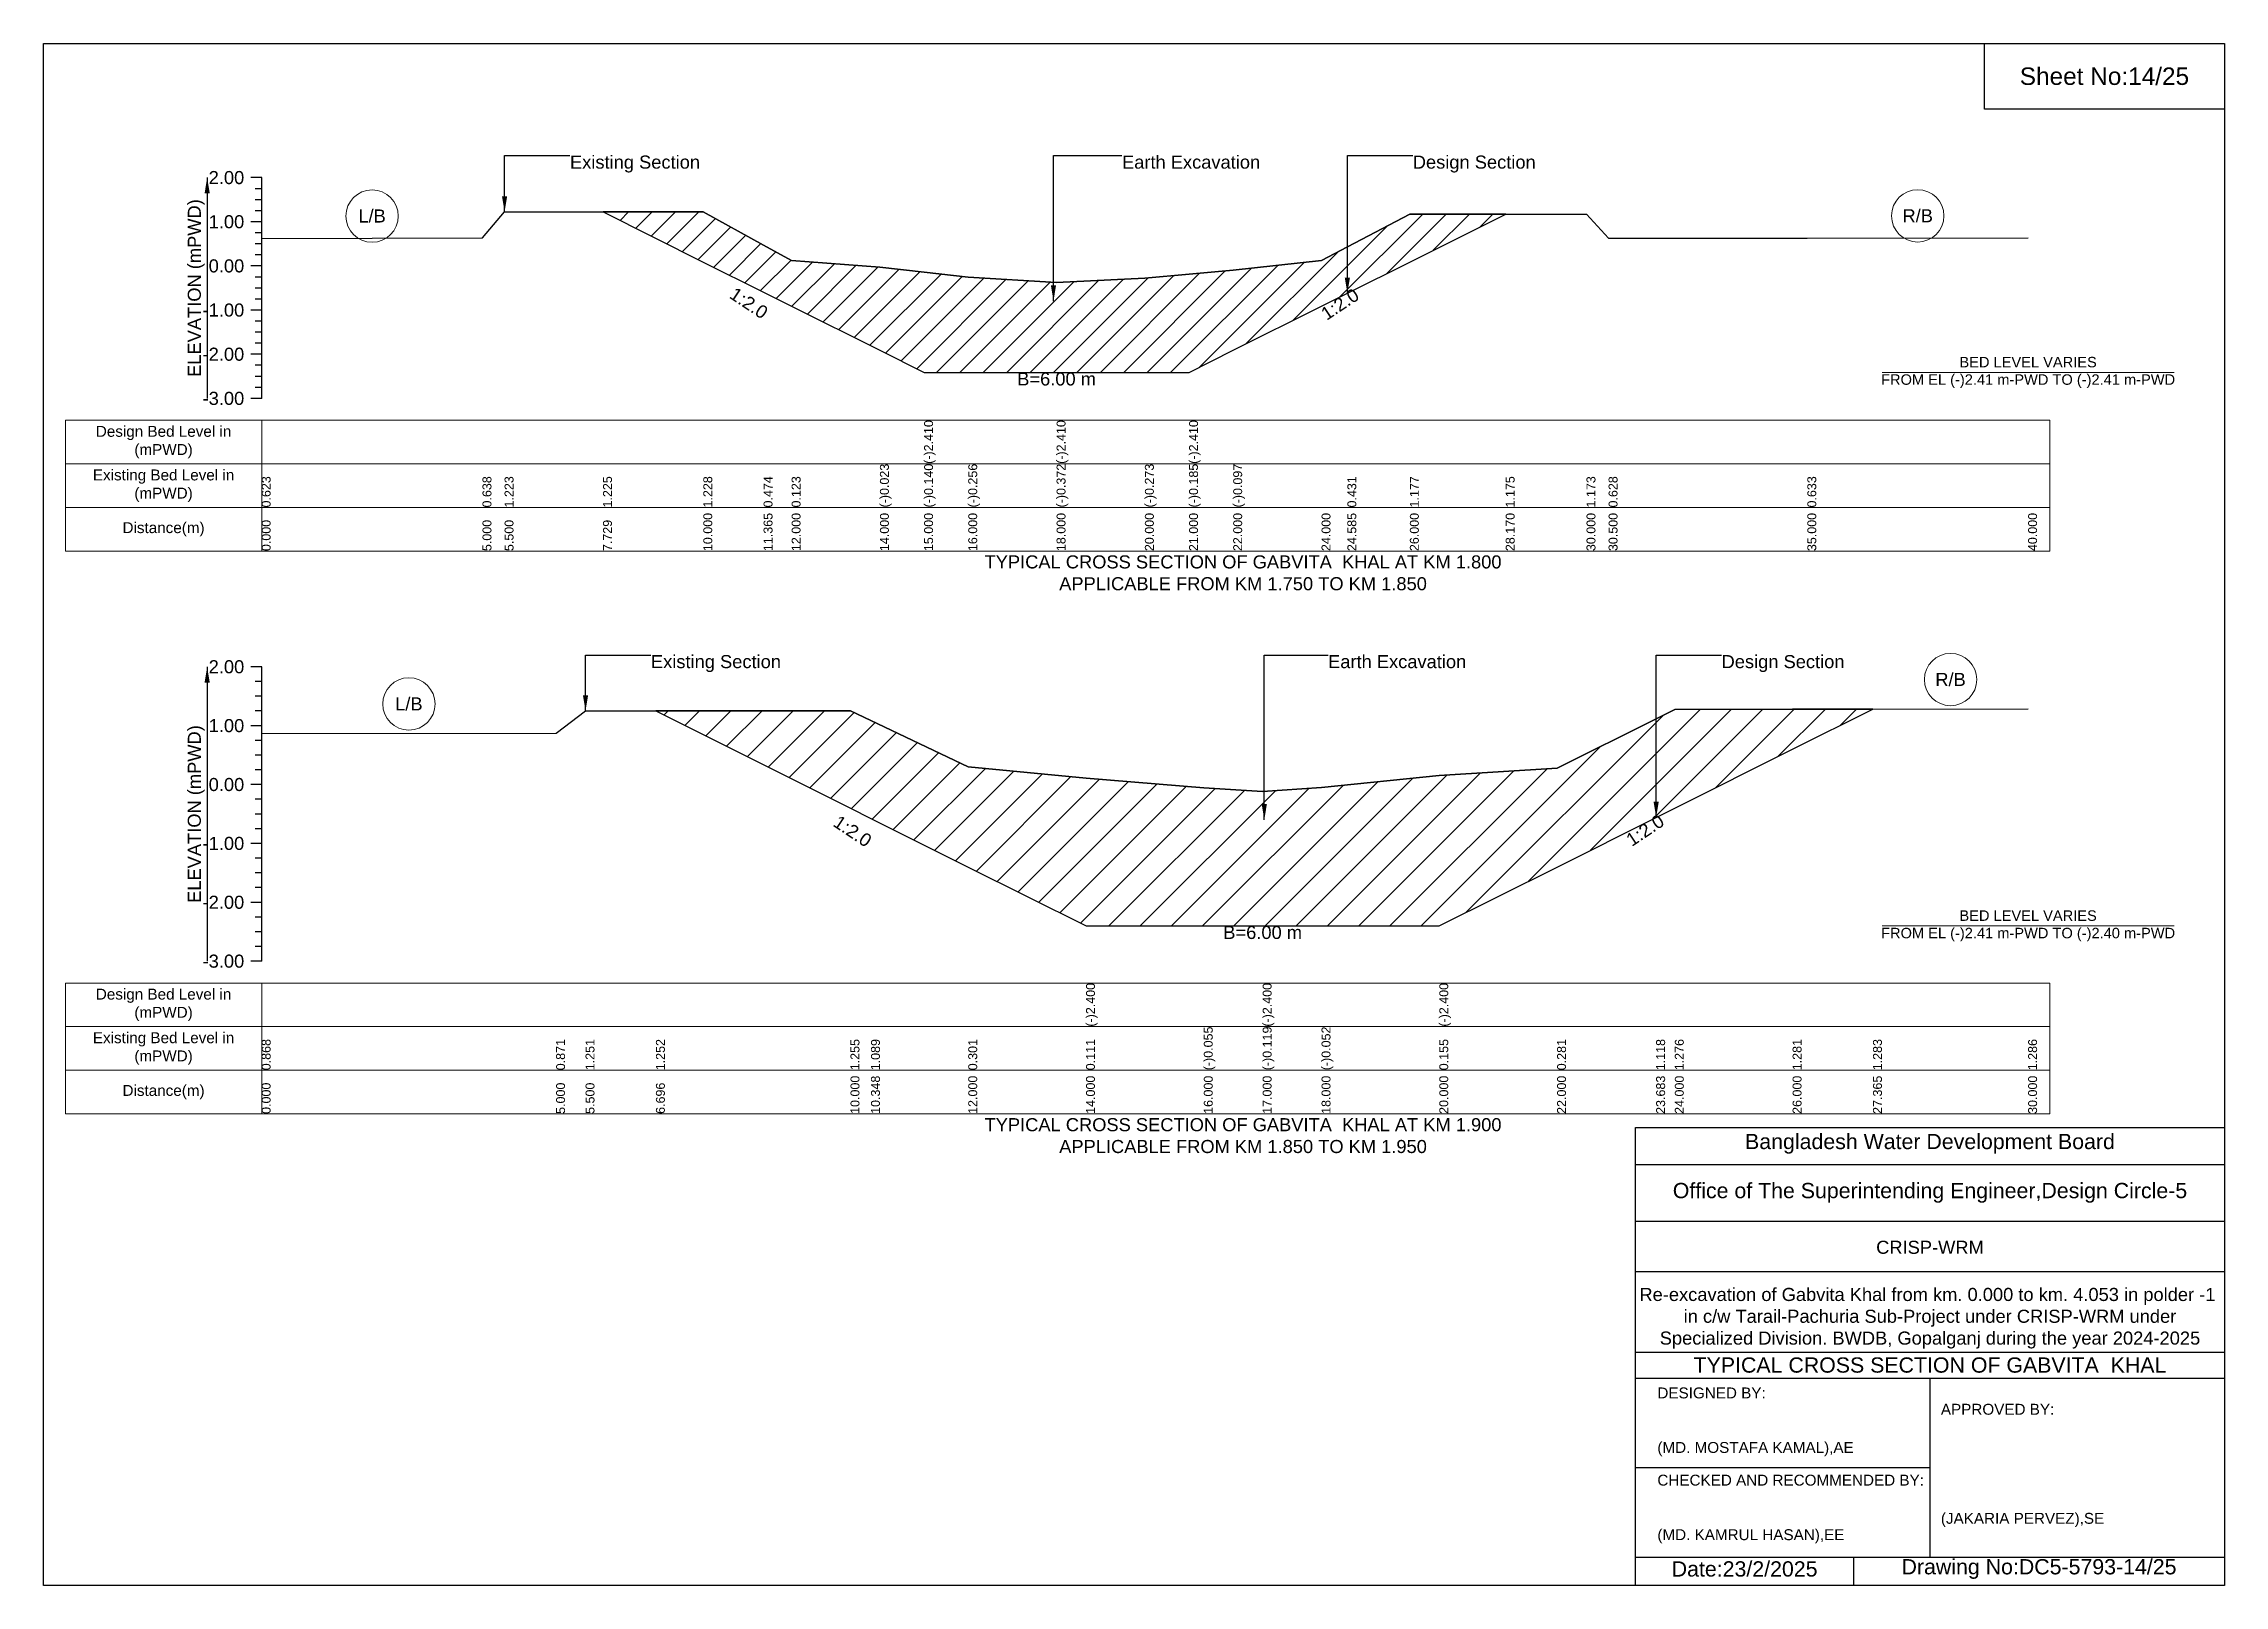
# Model space of a CAD drawing. Header units: feet. Extents: x 91000 to 358000, y -12982 to 34.
# Drawn here: x 230000 to 238000, y -5656 to 0 of the extents above; entities that cross this region are included whole.
import ezdxf

# ---------------------------------------------------------------- set-up
doc = ezdxf.new("R2010")
doc.units = ezdxf.units.FT
doc.header["$LTSCALE"] = 7
doc.header["$MEASUREMENT"] = 0
for name, color, linetype, lineweight in [('Cross section Data Border', 7, 'Continuous', 9), ('Cross Section Labels', 7, 'Continuous', 9), ('Existing_Bed_Level for Xsection', 7, 'Continuous', 25)]:
    doc.layers.add(name, color=color, linetype=linetype, lineweight=lineweight)
doc.styles.get("Standard").update_dxf_attribs({"font": 'arial.ttf'})
doc.dimstyles.get("Standard").update_dxf_attribs({"dimtxt": 0.18, "dimasz": 0.18, "dimexe": 0.18, "dimexo": 0.0625, "dimgap": 0.09, "dimtad": 0, "dimtih": 1, "dimtoh": 1, "dimdec": 4, "dimzin": 0, "dimdsep": 46, "dimtxsty": 'Standard', "dimcen": 0.09, "dimadec": 0, "dimazin": 0, "dimtfac": 1, "dimtdec": 4, "dimtofl": 0, "dimtmove": 0, "dimatfit": 3, "dimfxl": 1, "dimtolj": 1, "dimtzin": 0, "dimarcsym": 0})

msp = doc.modelspace()

# ---------------------------------------------------------------- texts
at = {"attachment_point": 5}
for s, insert, char_height in [('Sheet No:14/25', (237560, -120), 64), ('Bangladesh Water Development Board', (236920, -4036), 56), ('Office of The Superintending Engineer,Design Circle-5', (236920, -4216), 56)]:
    msp.add_mtext(s, dxfattribs=dict(at, insert=insert, char_height=char_height))
for s, insert, char_height, width, attachment_point in [('CRISP-WRM', (236920, -4416), 48, 2240, 5), ('Re-excavation of Gabvita Khal from km. 0.000 to km. 4.053 in polder -1  in c/w Tarail-Pachuria Sub-Project under CRISP-WRM under Specialized Division. BWDB, Gopalganj during the year 2024-2025', (236920, -4676), 48, 2160, 5), ('TYPICAL CROSS SECTION OF GABVITA  KHAL', (236920, -4848), 56, 2240, 5), ('DESIGNED BY:^J^J^J(MD. MOSTAFA KAMAL),AE', (235920, -5056), 40, 1120, 4), ('APPROVED BY:^J^J^J^J^J^J(JAKARIA PERVEZ),SE', (236960, -5216), 40, 1120, 4), ('CHECKED AND RECOMMENDED BY:^J^J^J(MD. KAMRUL HASAN),EE', (235920, -5376), 40, 1120, 4), ('Date:23/2/2025 ', (236240, -5596), 56, 1120, 5), ('Drawing No:DC5-5793-14/25', (237320, -5596), 56, 1760, 5)]:
    msp.add_mtext(s, dxfattribs=dict(insert=insert, char_height=char_height, width=width, attachment_point=attachment_point))
at = {"layer": 'Cross section Data Border', "char_height": 40, "width": 640, "attachment_point": 5}
for s, insert in [('Design Bed Level in (mPWD)', (230440, -1461.7)), ('Existing Bed Level in (mPWD)', (230440, -1621.7)), ('Distance(m)', (230440, -1781.7)), ('Design Bed Level in (mPWD)', (230440, -3526.3)), ('Existing Bed Level in (mPWD)', (230440, -3686.3)), ('Distance(m)', (230440, -3846.3))]:
    msp.add_mtext(s, dxfattribs=dict(at, insert=insert))
at = {"layer": 'Cross Section Labels'}
for s, insert, char_height, attachment_point in [('Existing Section', (231931, -410.7), 48, 1), ('Earth Excavation', (233956, -410.7), 48, 1), ('Design Section', (235022.7, -410.7), 48, 1), ('L/B', (231205, -632.6), 48, 5), ('R/B', (236875, -631.8), 48, 5), ('BED LEVEL VARIES ^JFROM EL (-)2.41 m-PWD TO (-)2.41 m-PWD', (237280, -1206.2), 38.4, 5), ('B=6.00 m', (233716, -1206.2), 48, 2), ('TYPICAL CROSS SECTION OF GABVITA  KHAL AT KM 1.800^JAPPLICABLE FROM KM 1.750 TO KM 1.850', (234400, -1941.7), 48, 5), ('Existing Section', (232228, -2243.1), 48, 1), ('Earth Excavation', (234712, -2243.1), 48, 1), ('Design Section', (236155.5, -2243.1), 48, 1), ('R/B', (236995.5, -2332.9), 48, 5), ('L/B', (231340, -2422.5), 48, 5), ('BED LEVEL VARIES ^JFROM EL (-)2.41 m-PWD TO (-)2.40 m-PWD', (237280, -3236.7), 38.4, 5), ('B=6.00 m', (234472, -3236.7), 48, 2), ('TYPICAL CROSS SECTION OF GABVITA  KHAL AT KM 1.900^JAPPLICABLE FROM KM 1.850 TO KM 1.950', (234400, -4006.3), 48, 5)]:
    msp.add_mtext(s, dxfattribs=dict(at, insert=insert, char_height=char_height, attachment_point=attachment_point))
at = {"layer": 'Cross Section Labels', "char_height": 48, "attachment_point": 2}
for insert, rotation in [((232600.6, -931.9), 326.30993), ((234742.2, -936), 33.69007), ((232981.2, -2869.3), 326.30993), ((235861.5, -2866), 33.69007)]:
    msp.add_mtext('1:2.0', dxfattribs=dict(at, insert=insert, rotation=rotation))
at = {"layer": 'Existing_Bed_Level for Xsection', "char_height": 48, "attachment_point": 6}
for s, insert in [('2.00', (230736, -491.7)), ('1.00', (230736, -653.7)), ('0.00', (230736, -815.7)), ('-1.00', (230736, -977.7)), ('-2.00', (230736, -1139.7)), ('-3.00', (230736, -1301.7)), ('2.00', (230736, -2286.3)), ('1.00', (230736, -2502.3)), ('0.00', (230736, -2718.3)), ('-1.00', (230736, -2934.3)), ('-2.00', (230736, -3150.3)), ('-3.00', (230736, -3366.3))]:
    msp.add_mtext(s, dxfattribs=dict(at, insert=insert))
at = {"layer": 'Existing_Bed_Level for Xsection', "rotation": 90}
for s, insert, char_height, attachment_point in [('ELEVATION (mPWD)', (230560, -896.7), 48, 5), ('(-)2.410', (233230, -1541.7), 32.8, 1), ('(-)2.410', (233716, -1541.7), 32.8, 1), ('(-)2.410', (234202, -1541.7), 32.8, 1), ('0.623', (230800, -1701.7), 32.8, 1), ('0.638', (231610, -1701.7), 32.8, 1), ('1.223', (231691, -1701.7), 32.8, 1), ('1.225', (232052.1, -1701.7), 32.8, 1), ('1.228', (232420, -1701.7), 32.8, 1), ('0.474', (232641.1, -1701.7), 32.8, 1), ('0.123', (232744, -1701.7), 32.8, 1), ('(-)0.023', (233068, -1701.7), 32.8, 1), ('(-)0.140', (233230, -1701.7), 32.8, 1), ('(-)0.256', (233392, -1701.7), 32.8, 1), ('(-)0.372', (233716, -1701.7), 32.8, 1), ('(-)0.273', (234040, -1701.7), 32.8, 1), ('(-)0.185', (234202, -1701.7), 32.8, 1), ('(-)0.097', (234364, -1701.7), 32.8, 1), ('0.431', (234782.7, -1701.7), 32.8, 1), ('1.177', (235012, -1701.7), 32.8, 1), ('1.175', (235363.5, -1701.7), 32.8, 1), ('1.173', (235660, -1701.7), 32.8, 1), ('0.628', (235741, -1701.7), 32.8, 1), ('0.633', (236470, -1701.7), 32.8, 1), ('0.000', (230800, -1861.7), 32.8, 1), ('5.000', (231610, -1861.7), 32.8, 1), ('5.500', (231691, -1861.7), 32.8, 1), ('7.729', (232052.1, -1861.7), 32.8, 1), ('10.000', (232420, -1861.7), 32.8, 1), ('11.365', (232641.1, -1861.7), 32.8, 1), ('12.000', (232744, -1861.7), 32.8, 1), ('14.000', (233068, -1861.7), 32.8, 1), ('15.000', (233230, -1861.7), 32.8, 1), ('16.000', (233392, -1861.7), 32.8, 1), ('18.000', (233716, -1861.7), 32.8, 1), ('20.000', (234040, -1861.7), 32.8, 1), ('21.000', (234202, -1861.7), 32.8, 1), ('22.000', (234364, -1861.7), 32.8, 1), ('24.000', (234688, -1861.7), 32.8, 1), ('24.585', (234782.7, -1861.7), 32.8, 1), ('26.000', (235012, -1861.7), 32.8, 1), ('28.170', (235363.5, -1861.7), 32.8, 1), ('30.000', (235660, -1861.7), 32.8, 1), ('30.500', (235741, -1861.7), 32.8, 1), ('35.000', (236470, -1861.7), 32.8, 1), ('40.000', (237280, -1861.7), 32.8, 1), ('ELEVATION (mPWD)', (230560, -2826.3), 48, 5), ('(-)2.400', (233824, -3606.3), 32.8, 1), ('(-)2.400', (234472, -3606.3), 32.8, 1), ('(-)2.400', (235120, -3606.3), 32.8, 1), ('0.868', (230800, -3766.3), 32.8, 1), ('0.871', (231880, -3766.3), 32.8, 1), ('1.251', (231988, -3766.3), 32.8, 1), ('1.252', (232246.3, -3766.3), 32.8, 1), ('1.255', (232960, -3766.3), 32.8, 1), ('1.089', (233035.2, -3766.3), 32.8, 1), ('0.301', (233392, -3766.3), 32.8, 1), ('0.111', (233824, -3766.3), 32.8, 1), ('(-)0.055', (234256, -3766.3), 32.8, 1), ('(-)0.119', (234472, -3766.3), 32.8, 1), ('(-)0.052', (234688, -3766.3), 32.8, 1), ('0.155', (235120, -3766.3), 32.8, 1), ('0.281', (235552, -3766.3), 32.8, 1), ('1.118', (235915.5, -3766.3), 32.8, 1), ('1.276', (235984, -3766.3), 32.8, 1), ('1.281', (236416, -3766.3), 32.8, 1), ('1.283', (236710.9, -3766.3), 32.8, 1), ('1.286', (237280, -3766.3), 32.8, 1), ('0.000', (230800, -3926.3), 32.8, 1), ('5.000', (231880, -3926.3), 32.8, 1), ('5.500', (231988, -3926.3), 32.8, 1), ('6.696', (232246.3, -3926.3), 32.8, 1), ('10.000', (232960, -3926.3), 32.8, 1), ('10.348', (233035.2, -3926.3), 32.8, 1), ('12.000', (233392, -3926.3), 32.8, 1), ('14.000', (233824, -3926.3), 32.8, 1), ('16.000', (234256, -3926.3), 32.8, 1), ('17.000', (234472, -3926.3), 32.8, 1), ('18.000', (234688, -3926.3), 32.8, 1), ('20.000', (235120, -3926.3), 32.8, 1), ('22.000', (235552, -3926.3), 32.8, 1), ('23.683', (235915.5, -3926.3), 32.8, 1), ('24.000', (235984, -3926.3), 32.8, 1), ('26.000', (236416, -3926.3), 32.8, 1), ('27.365', (236710.9, -3926.3), 32.8, 1), ('30.000', (237280, -3926.3), 32.8, 1)]:
    msp.add_mtext(s, dxfattribs=dict(at, insert=insert, char_height=char_height, attachment_point=attachment_point))

# ---------------------------------------------------------------- hatches: boundary and pattern name
at = {"layer": 'Existing_Bed_Level for Xsection'}
h = msp.add_hatch(dxfattribs=at)
h.set_pattern_fill('ANSI31', color=256, scale=486, style=0)
h.set_pattern_definition([(45, (0, 320), (-42.956737, 42.956737), [])])
h.paths.add_polyline_path([(232052.1, -617.2), (232420, -801.2), (232641.1, -911.7), (232744, -963.2), (233068, -1125.2), (233230, -1206.2), (233392, -1206.2), (233716, -1206.2), (234040, -1206.2), (234202, -1206.2), (234364, -1125.2), (234688, -963.2), (234782.7, -915.8), (235012, -801.2), (235363.5, -625.4), (235012, -625.1), (234782.7, -745.9), (234688, -795.8), (234364, -831.5), (234202, -845.7), (234040, -860), (233716, -876), (233392, -857.2), (233230, -838.3), (233068, -819.5), (232744, -795.8), (232641.1, -738.9), (232420, -616.8)])
h = msp.add_hatch(dxfattribs=at)
h.set_pattern_fill('ANSI31', color=256, scale=648, style=0)
h.set_pattern_definition([(45, (0, 320), (-57.27565, 57.27565), [])])
h.paths.add_polyline_path([(232246.3, -2447.9), (232960, -2804.7), (233035.2, -2842.3), (233392, -3020.7), (233824, -3236.7), (234256, -3236.7), (234472, -3236.7), (234688, -3236.7), (235120, -3236.7), (235552, -3020.7), (235915.5, -2839), (235984, -2804.7), (236416, -2588.7), (236710.9, -2441.2), (236416, -2441.6), (235984, -2442.7), (235915.5, -2476.8), (235552, -2657.6), (235120, -2684.8), (234688, -2729.5), (234472, -2744), (234256, -2730.2), (233824, -2694.3), (233392, -2653.3), (233035.2, -2483.1), (232960, -2447.2)])

# ---------------------------------------------------------------- linework, layer by layer
for points in [[(230000, 0), (238000, 0), (238000, -5656), (230000, -5656)], [(237120, 0), (238000, 0), (238000, -240), (237120, -240)]]:
    msp.add_lwpolyline(points, close=True)
for points in [[(235840, -5656), (235840, -3976), (238000, -3976)], [(235840, -4112), (238000, -4112)], [(235840, -4320), (238000, -4320)], [(235840, -4504), (238000, -4504)], [(235840, -4800), (238000, -4800)], [(235840, -4896), (238000, -4896)], [(236920, -4896), (236920, -5552)], [(235840, -5224), (236920, -5224)], [(235840, -5552), (238000, -5552)], [(236640, -5552), (236640, -5656)]]:
    msp.add_lwpolyline(points)
at = {"layer": 'Cross section Data Border'}
for points in [[(230080, -1381.7), (237360, -1381.7), (237360, -1861.7), (230080, -1861.7)], [(230080, -3446.3), (237360, -3446.3), (237360, -3926.3), (230080, -3926.3)]]:
    msp.add_lwpolyline(points, close=True, dxfattribs=at)
for points in [[(230800, -1381.7), (230800, -1861.7)], [(230080, -1541.7), (237360, -1541.7)], [(230080, -1701.7), (237360, -1701.7)], [(230800, -3446.3), (230800, -3926.3)], [(230080, -3606.3), (237360, -3606.3)], [(230080, -3766.3), (237360, -3766.3)]]:
    msp.add_lwpolyline(points, dxfattribs=at)
at = {"layer": 'Cross Section Labels'}
for points in [[(236744.2, -1206.2), (237815.8, -1206.2)], [(236744.2, -3236.7), (237815.8, -3236.7)]]:
    msp.add_lwpolyline(points, dxfattribs=at)
for centre in [(231205, -632.6), (236875, -631.8), (236995.5, -2332.9), (231340, -2422.5)]:
    msp.add_circle(centre, 96, dxfattribs=at)
at = {"layer": 'Existing_Bed_Level for Xsection'}
for points in [[(230800, -491.7), (230760, -491.7)], [(230800, -532.2), (230776, -532.2)], [(230800, -1301.7), (230800, -1139.7), (230800, -977.7), (230800, -815.7), (230800, -653.7), (230800, -491.7)], [(230800, -572.7), (230776, -572.7)], [(230800, -613.2), (230776, -613.2)], [(230800, -714.8), (231610, -712.4), (231691, -617.6), (232052.1, -617.2), (232420, -616.8), (232641.1, -738.9), (232744, -795.8), (233068, -819.5), (233230, -838.3), (233230, -838.3), (233392, -857.2), (233716, -876), (233716, -876), (234040, -860), (234202, -845.7), (234202, -845.7), (234364, -831.5), (234688, -795.8), (234782.7, -745.9), (235012, -625.1), (235363.5, -625.4), (235660, -625.7), (235741, -714), (236470, -713.2), (237280, -712.4)], [(230800, -653.7), (230760, -653.7)], [(230800, -694.2), (230776, -694.2)], [(230800, -734.7), (230776, -734.7)], [(230800, -775.2), (230776, -775.2)], [(230800, -815.7), (230760, -815.7)], [(230800, -856.2), (230776, -856.2)], [(230800, -896.7), (230776, -896.7)], [(230800, -937.2), (230776, -937.2)], [(230800, -977.7), (230760, -977.7)], [(230800, -1018.2), (230776, -1018.2)], [(230800, -1058.7), (230776, -1058.7)], [(230800, -1099.2), (230776, -1099.2)], [(230800, -1139.7), (230760, -1139.7)], [(230800, -1180.2), (230776, -1180.2)], [(230800, -1220.7), (230776, -1220.7)], [(230800, -1261.2), (230776, -1261.2)], [(230800, -1301.7), (230760, -1301.7)], [(230800, -2286.3), (230760, -2286.3)], [(230800, -3366.3), (230800, -3150.3), (230800, -2934.3), (230800, -2718.3), (230800, -2502.3), (230800, -2286.3)], [(230800, -2340.3), (230776, -2340.3)], [(230800, -2394.3), (230776, -2394.3)], [(230800, -2448.3), (230776, -2448.3)], [(230800, -2530.8), (231880, -2530.2), (231988, -2448.1), (232246.3, -2447.9), (232960, -2447.2), (233035.2, -2483.1), (233392, -2653.3), (233824, -2694.3), (233824, -2694.3), (234256, -2730.2), (234472, -2744), (234472, -2744), (234688, -2729.5), (235120, -2684.8), (235120, -2684.8), (235552, -2657.6), (235915.5, -2476.8), (235984, -2442.7), (236416, -2441.6), (236710.9, -2441.2), (237280, -2440.5)], [(230800, -2502.3), (230760, -2502.3)], [(230800, -2556.3), (230776, -2556.3)], [(230800, -2610.3), (230776, -2610.3)], [(230800, -2718.3), (230760, -2718.3)], [(230800, -2664.3), (230776, -2664.3)], [(230800, -2772.3), (230776, -2772.3)], [(230800, -2826.3), (230776, -2826.3)], [(230800, -2934.3), (230760, -2934.3)], [(230800, -2880.3), (230776, -2880.3)], [(230800, -2988.3), (230776, -2988.3)], [(230800, -3042.3), (230776, -3042.3)], [(230800, -3096.3), (230776, -3096.3)], [(230800, -3150.3), (230760, -3150.3)], [(230800, -3204.3), (230776, -3204.3)], [(230800, -3258.3), (230776, -3258.3)], [(230800, -3312.3), (230776, -3312.3)], [(230800, -3366.3), (230760, -3366.3)]]:
    msp.add_lwpolyline(points, dxfattribs=at)
for points in [[(232052.1, -617.2), (232052.1, -617.2), (232420, -801.2), (232641.1, -911.7), (232744, -963.2), (233068, -1125.2), (233230, -1206.2), (233230, -1206.2), (233392, -1206.2), (233716, -1206.2), (233716, -1206.2), (234040, -1206.2), (234202, -1206.2), (234202, -1206.2), (234364, -1125.2), (234688, -963.2), (234782.7, -915.8), (235012, -801.2), (235363.5, -625.4), (235363.5, -625.4), (235363.5, -625.4), (235012, -625.1), (234782.7, -745.9), (234688, -795.8), (234364, -831.5), (234202, -845.7), (234202, -845.7), (234040, -860), (233716, -876), (233716, -876), (233392, -857.2), (233230, -838.3), (233230, -838.3), (233068, -819.5), (232744, -795.8), (232641.1, -738.9), (232420, -616.8), (232052.1, -617.2)], [(232246.3, -2447.9), (232960, -2804.7), (233035.2, -2842.3), (233392, -3020.7), (233824, -3236.7), (233824, -3236.7), (234256, -3236.7), (234472, -3236.7), (234472, -3236.7), (234688, -3236.7), (235120, -3236.7), (235120, -3236.7), (235552, -3020.7), (235915.5, -2839), (235984, -2804.7), (236416, -2588.7), (236710.9, -2441.2), (236416, -2441.6), (235984, -2442.7), (235915.5, -2476.8), (235552, -2657.6), (235120, -2684.8), (235120, -2684.8), (234688, -2729.5), (234472, -2744), (234472, -2744), (234256, -2730.2), (233824, -2694.3), (233824, -2694.3), (233392, -2653.3), (233035.2, -2483.1), (232960, -2447.2)]]:
    msp.add_lwpolyline(points, close=True, dxfattribs=at)

msp.set_redraw_order([(e.dxf.handle, doc.entitydb.next_handle()) for e in msp.query("TEXT MTEXT ATTDEF DIMENSION ARC_DIMENSION")])  # texts and dimensions are drawn at this point

# ---------------------------------------------------------------- leaders
at = {"layer": 'Cross Section Labels', "annotation_type": 0, "has_hookline": 1, "hookline_direction": 0}
for points, text_width in [([(231691, -617.6), (231691, -410.7), (231930.9, -410.7)], 467.2), ([(233704.6, -944.5), (233704.6, -410.7), (233955.9, -410.7)], 497), ([(234782.7, -915.8), (234782.7, -410.7), (235022.7, -410.7)], 441.2), ([(231988, -2448.1), (231988, -2243.1), (232227.9, -2243.1)], 467.2), ([(234478, -2847.6), (234478, -2243.1), (234711.9, -2243.1)], 497), ([(235915.5, -2839), (235915.5, -2243.1), (236155.4, -2243.1)], 441.2)]:
    msp.add_leader(points, dimstyle='Standard', override={"dimasz": 57.6}, dxfattribs=dict(at, text_width=text_width))
at = {"layer": 'Existing_Bed_Level for Xsection'}
for points in [[(230600, -491.7), (230600, -1301.7)], [(230600, -2286.3), (230600, -3366.3)]]:
    msp.add_leader(points, dimstyle='Standard', override={"dimasz": 57.6}, dxfattribs=at)

doc.saveas('drawing.dxf')
